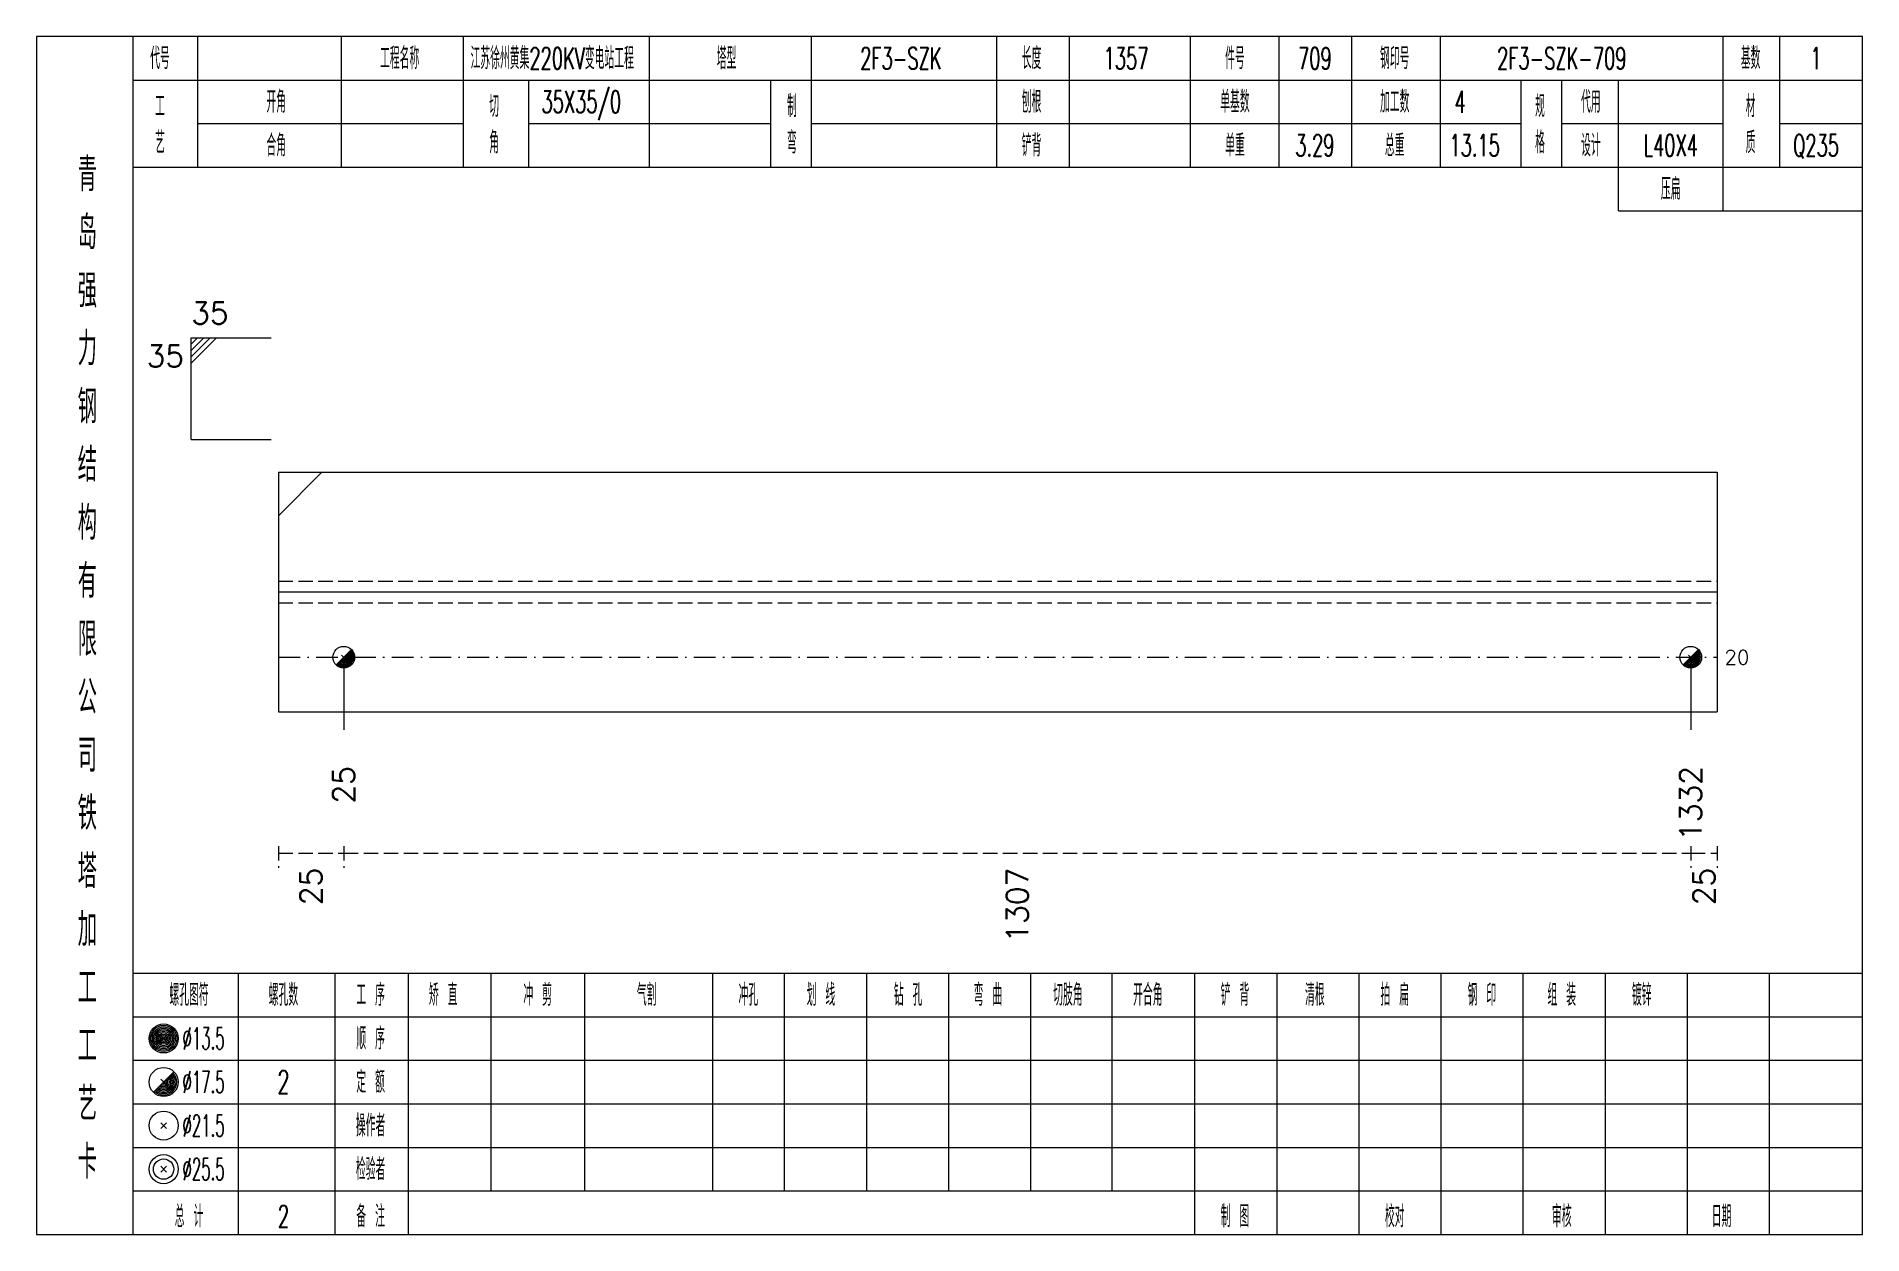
# Model space of a CAD drawing. Extents: x 0 to 4623, y -1159 to 4890.
# Drawn here: x 3736.8 to 3988.2, y 1800 to 1965 of the extents above; entities that cross this region are included whole.
import ezdxf
from ezdxf.enums import TextEntityAlignment as Align

# ---------------------------------------------------------------- set-up
doc = ezdxf.new("R2010")
doc.units = 0
doc.header["$MEASUREMENT"] = 0
doc.linetypes.add('一点画线', pattern=[5.2, 3, -1, 0.2, -1])
doc.linetypes.add('虚线', pattern=[2.75, 2, -0.75])
doc.layers.get('0').update_dxf_attribs({"linetype": 'CONTINUOUS', "lineweight": 25})
for name, color, linetype, lineweight in [('1', 7, 'CONTINUOUS', 25), ('4', 7, 'CONTINUOUS', 25), ('5', 7, 'CONTINUOUS', 25)]:
    doc.layers.add(name, color=color, linetype=linetype, lineweight=lineweight)
doc.styles.get("Standard").update_dxf_attribs({"font": 'simplex.shx', "width": 0.7, "height": 3, "bigfont": 'gbhzfs.shx'})

msp = doc.modelspace()

# ---------------------------------------------------------------- texts
at = {"color": 7, "linetype": 'Continuous', "lineweight": 13}
msp.add_text('35', height=3, dxfattribs=at).set_placement((3758.1, 1924.5), align=Align.BOTTOM_LEFT)
msp.add_text('35', height=3, dxfattribs=at).set_placement((3757.1, 1922.5), align=Align.TOP_RIGHT)
msp.add_text('20', height=2, dxfattribs=at).set_placement((3969.2, 1879.5), align=Align.MIDDLE_LEFT)
at = {"color": 8, "linetype": 'Continuous', "lineweight": 9}
for s, p in [('25', (3774.6, 1850.5)), ('1307', (3871.825, 1850.5)), ('25', (3966.375, 1850.5))]:
    msp.add_text(s, height=3, rotation=90, dxfattribs=at).set_placement(p, align=Align.MIDDLE_RIGHT)
at = {"layer": '1', "color": 7, "linetype": 'Continuous', "lineweight": 13}
for s, p in [('25', (3779.1, 1864.5)), ('1332', (3964.55, 1864.5))]:
    msp.add_text(s, height=3, rotation=90, dxfattribs=at).set_placement(p, align=Align.MIDDLE_RIGHT)
at = {"layer": '4', "color": 1, "linetype": 'Continuous', "lineweight": 13}
for s, height, width, p in [('代号', 3, 0.6, (3753.8, 1962)), ('工程名称', 3, 0.6, (3786.8, 1962)), ('江苏徐州黄集220KV变电站工程', 3, 0.6, (3807.8, 1962)), ('塔型', 3, 0.6, (3831.8, 1962)), ('2F3-SZK', 3, 0.6, (3855.8, 1962)), ('长度', 3, 0.6, (3873.8, 1962)), ('1357', 3, 0.6, (3886.8, 1962)), ('件号', 3, 0.6, (3901.8, 1962)), ('709', 3, 0.6, (3912.8, 1962)), ('钢印号', 3, 0.6, (3923.8, 1962)), ('2F3-SZK-709', 3, 0.6, (3946.8, 1962)), ('基数', 3, 0.6, (3972.8, 1962)), ('1', 3, 0.6, (3981.8, 1962)), ('工', 3, 0.6, (3753.8, 1955.4)), ('开角', 3, 0.6, (3769.8, 1956)), ('切', 3, 0.6, (3799.8, 1955.4)), ('35X35/0', 3, 0.6, (3811.8, 1956)), ('制', 3, 0.6, (3840.8, 1955.4)), ('刨根', 3, 0.6, (3873.8, 1956)), ('单基数', 3, 0.6, (3901.8, 1956)), ('加工数', 3, 0.6, (3923.8, 1956)), ('4', 3, 0.6, (3932.8, 1956)), ('规', 3, 0.6, (3943.8, 1955.4)), ('代用', 3, 0.6, (3950.8, 1956)), ('材', 3, 0.6, (3972.8, 1955.4)), ('艺', 3, 0.6, (3753.8, 1950.4)), ('合角', 3, 0.6, (3769.8, 1950)), ('角', 3, 0.6, (3799.8, 1950.4)), ('弯', 3, 0.6, (3840.8, 1950.4)), ('铲背', 3, 0.6, (3873.8, 1950)), ('单重', 3, 0.6, (3901.8, 1950)), ('3.29', 3, 0.6, (3912.8, 1950)), ('总重', 3, 0.6, (3923.8, 1950)), ('13.15', 3, 0.6, (3934.8, 1950)), ('格', 3, 0.6, (3943.8, 1950.4)), ('设计', 3, 0.6, (3950.8, 1950)), ('L40X4', 3, 0.6, (3961.8, 1950)), ('质', 3, 0.6, (3972.8, 1950.4)), ('Q235', 3, 0.6, (3981.8, 1950)), ('青', 4.6, 0.8, (3743.8, 1946)), ('压扁', 3, 0.6, (3961.8, 1944)), ('岛', 4.6, 0.8, (3743.8, 1938)), ('强', 4.6, 0.8, (3743.8, 1930)), ('力', 4.6, 0.8, (3743.8, 1922)), ('钢', 4.6, 0.8, (3743.8, 1914)), ('结', 4.6, 0.8, (3743.8, 1906)), ('构', 4.6, 0.8, (3743.8, 1898)), ('有', 4.6, 0.8, (3743.8, 1890)), ('限', 4.6, 0.8, (3743.8, 1882)), ('公', 4.6, 0.8, (3743.8, 1874)), ('司', 4.6, 0.8, (3743.8, 1866)), ('铁', 4.6, 0.8, (3743.8, 1858)), ('塔', 4.6, 0.8, (3743.8, 1850)), ('加', 4.6, 0.8, (3743.8, 1842)), ('工', 4.6, 0.8, (3743.8, 1834)), ('螺孔图符', 3, 0.6, (3757.8, 1833)), ('螺孔数', 3, 0.6, (3770.8, 1833)), ('工 序', 3, 0.6, (3782.8, 1833)), ('矫 直', 3, 0.6, (3792.8, 1833)), ('冲 剪', 3, 0.6, (3805.8, 1833)), ('气割', 3, 0.6, (3820.8, 1833)), ('冲孔', 3, 0.6, (3834.8, 1833)), ('划 线', 3, 0.6, (3844.8, 1833)), ('钻 孔', 3, 0.6, (3856.8, 1833)), ('弯 曲', 3, 0.6, (3867.8, 1833)), ('切肢角', 3, 0.6, (3878.8, 1833)), ('开合角', 3, 0.6, (3889.8, 1833)), ('铲 背', 3, 0.6, (3901.8, 1833)), ('清根', 3, 0.6, (3912.8, 1833)), ('拍 扁', 3, 0.6, (3923.8, 1833)), ('钢 印', 3, 0.6, (3935.8, 1833)), ('组 装', 3, 0.6, (3946.8, 1833)), ('镀锌', 3, 0.6, (3957.8, 1833)), ('工', 4.6, 0.8, (3743.8, 1826)), ('%%C13.5', 3, 0.5, (3759.8, 1827)), ('顺 序', 3, 0.6, (3782.8, 1827)), ('定 额', 3, 0.6, (3782.8, 1821)), ('艺', 4.6, 0.8, (3743.8, 1818)), ('%%C17.5', 3, 0.5, (3759.8, 1821)), ('2', 3.2, 0.6, (3770.8, 1821)), ('%%C21.5', 3, 0.5, (3759.8, 1815)), ('操作者', 3, 0.6, (3782.8, 1815)), ('卡', 4.6, 0.8, (3743.8, 1810)), ('%%C25.5', 3, 0.5, (3759.8, 1809)), ('检验者', 3, 0.6, (3782.8, 1809)), ('总 计', 3, 0.6, (3757.8, 1802.5)), ('2', 3, 0.6, (3770.8, 1802.5)), ('备 注', 3, 0.6, (3782.8, 1802.5)), ('制 图', 3, 0.6, (3901.8, 1802.5)), ('校对', 3, 0.6, (3923.8, 1802.5)), ('审核', 3, 0.6, (3946.8, 1802.5)), ('日期', 3, 0.6, (3968.8, 1802.5))]:
    msp.add_text(s, height=height, dxfattribs=dict(at, width=width)).set_placement(p, align=Align.MIDDLE_CENTER)

# ---------------------------------------------------------------- blocks, each defined once
blk = doc.blocks.new('孔17.5')
at = {"layer": '5', "color": 7, "linetype": 'Continuous', "lineweight": 13}
for p, q in [((-0.707, -0.707), (0.707, 0.707)), ((-0.2, 0.2), (0.2, -0.2))]:
    blk.add_line(p, q, dxfattribs=at)
blk.add_circle((0, 0), 1, dxfattribs=at)
for radius in [0.9, 0.8, 0.7, 0.6, 0.5, 0.4, 0.3, 0.2, 0.1]:
    blk.add_arc((0, 0), radius, 225, 45, dxfattribs=at)

# ---------------------------------------------------------------- linework, layer by layer
at = {"color": 7, "linetype": 'Continuous', "lineweight": 13}
for p, q in [((3758.1, 1923.5), (3769.1, 1923.5)), ((3758.1, 1909.5), (3758.1, 1923.5)), ((3758.975, 1923.5), (3758.1, 1922.625)), ((3759.85, 1923.5), (3758.1, 1921.75)), ((3760.725, 1923.5), (3758.1, 1920.875)), ((3761.6, 1923.5), (3758.1, 1920)), ((3758.1, 1909.5), (3769.1, 1909.5)), ((3770.1, 1899), (3776.1, 1905)), ((3779.1, 1879.5), (3779.1, 1869.5)), ((3964.55, 1879.5), (3964.55, 1869.5))]:
    msp.add_line(p, q, dxfattribs=at)
at = {"color": 7, "linetype": 'Continuous', "lineweight": 18}
for p, q in [((3770.1, 1905), (3770.1, 1872)), ((3770.1, 1905), (3968.2, 1905)), ((3968.2, 1905), (3968.2, 1872)), ((3770.1, 1888.5), (3968.2, 1888.5))]:
    msp.add_line(p, q, dxfattribs=at)
at = {"color": 1, "linetype": '虚线', "lineweight": 18}
for p, q in [((3770.1, 1890), (3968.2, 1890)), ((3770.1, 1887), (3968.2, 1887))]:
    msp.add_line(p, q, dxfattribs=at)
at = {"color": 3, "linetype": '一点画线', "lineweight": 13}
msp.add_line((3770.1, 1879.5), (3968.2, 1879.5), dxfattribs=at)
at = {"color": 8, "linetype": '虚线', "lineweight": 9}
for p, q in [((3770.1, 1853.5), (3770.1, 1850.5)), ((3779.1, 1853.5), (3779.1, 1850.5)), ((3779.1, 1853.5), (3779.1, 1850.5)), ((3964.55, 1853.5), (3964.55, 1850.5)), ((3964.55, 1853.5), (3964.55, 1850.5)), ((3968.2, 1853.5), (3968.2, 1850.5)), ((3770.1, 1852.5), (3779.1, 1852.5)), ((3779.1, 1852.5), (3964.55, 1852.5)), ((3964.55, 1852.5), (3968.2, 1852.5))]:
    msp.add_line(p, q, dxfattribs=at)
at = {"layer": '1', "color": 7, "linetype": 'Continuous', "lineweight": 18}
msp.add_line((3770.1, 1872), (3968.2, 1872), dxfattribs=at)
at = {"layer": '4', "color": 1, "linetype": 'Continuous', "lineweight": 18}
for p, q in [((3750.1, 1800), (3750.1, 1965)), ((3759, 1947), (3759, 1965)), ((3778.8, 1947), (3778.8, 1965)), ((3795.6, 1947), (3795.6, 1965)), ((3821.2, 1947), (3821.2, 1965)), ((3843.5, 1947), (3843.5, 1965)), ((3869, 1947), (3869, 1965)), ((3879, 1947), (3879, 1965)), ((3895.7, 1947), (3895.7, 1965)), ((3907.9, 1947), (3907.9, 1965)), ((3917.9, 1947), (3917.9, 1965)), ((3930.1, 1947), (3930.1, 1965)), ((3969, 1941), (3969, 1965)), ((3976.8, 1947), (3976.8, 1965)), ((3750.1, 1959), (3988.2, 1959)), ((3804.6, 1947), (3804.6, 1959)), ((3837.9, 1947), (3837.9, 1959)), ((3941.2, 1947), (3941.2, 1959)), ((3946.8, 1947), (3946.8, 1959)), ((3954.6, 1941), (3954.6, 1959)), ((3759, 1953), (3795.6, 1953)), ((3804.6, 1953), (3837.9, 1953)), ((3843.5, 1953), (3941.2, 1953)), ((3946.8, 1953), (3969, 1953)), ((3976.8, 1953), (3988.2, 1953)), ((3750.1, 1947), (3988.2, 1947)), ((3954.6, 1941), (3988.2, 1941)), ((3750.1, 1836), (3988.2, 1836)), ((3764.6, 1800), (3764.6, 1836)), ((3777.9, 1800), (3777.9, 1836)), ((3788, 1800), (3788, 1836)), ((3799.4, 1806), (3799.4, 1836)), ((3812.3, 1806), (3812.3, 1836)), ((3829.9, 1806), (3829.9, 1836)), ((3839.8, 1806), (3839.8, 1836)), ((3851.1, 1806), (3851.1, 1836)), ((3862.4, 1806), (3862.4, 1836)), ((3873.7, 1806), (3873.7, 1836)), ((3884.9, 1806), (3884.9, 1836)), ((3896.3, 1806), (3896.3, 1836)), ((3907.6, 1806), (3907.6, 1836)), ((3918.9, 1806), (3918.9, 1836)), ((3930.2, 1806), (3930.2, 1836)), ((3941.5, 1806), (3941.5, 1836)), ((3952.8, 1806), (3952.8, 1836)), ((3964.1, 1806), (3964.1, 1836)), ((3975.4, 1806), (3975.4, 1836)), ((3750.1, 1830), (3988.2, 1830)), ((3750.1, 1824), (3988.2, 1824)), ((3750.1, 1818), (3988.2, 1818)), ((3750.1, 1812), (3988.2, 1812)), ((3750.1, 1806), (3988.2, 1806)), ((3896.3, 1800), (3896.3, 1806)), ((3907.6, 1800), (3907.6, 1806)), ((3918.9, 1800), (3918.9, 1806)), ((3930.2, 1800), (3930.2, 1806)), ((3941.5, 1800), (3941.5, 1806)), ((3952.8, 1800), (3952.8, 1806)), ((3964.1, 1800), (3964.1, 1806)), ((3975.4, 1800), (3975.4, 1806))]:
    msp.add_line(p, q, dxfattribs=at)
at = {"layer": '4', "color": 7, "linetype": 'Continuous', "lineweight": 13}
for p, q in [((3754.1, 1826.8), (3754.5, 1827.2)), ((3754.5, 1826.8), (3754.1, 1827.2)), ((3752.886, 1819.586), (3755.714, 1822.414)), ((3753.9, 1821.4), (3754.7, 1820.6)), ((3753.9, 1814.6), (3754.7, 1815.4)), ((3753.9, 1815.4), (3754.7, 1814.6)), ((3753.9, 1808.6), (3754.7, 1809.4)), ((3753.9, 1809.4), (3754.7, 1808.6))]:
    msp.add_line(p, q, dxfattribs=at)
at = {"layer": '4', "color": 1, "linetype": 'Continuous', "lineweight": 18}
msp.add_lwpolyline([(3736.8, 1965), (3736.8, 1800), (3988.2, 1800), (3988.2, 1965)], close=True, dxfattribs=at)
at = {"layer": '4', "color": 7, "linetype": 'Continuous', "lineweight": 13}
for centre, radius in [((3754.3, 1827), 2), ((3754.3, 1827), 1.8), ((3754.3, 1827), 1.6), ((3754.3, 1827), 1.4), ((3754.3, 1827), 1.2), ((3754.3, 1827), 1), ((3754.3, 1827), 0.8), ((3754.3, 1827), 0.6), ((3754.3, 1827), 0.4), ((3754.3, 1827), 0.2), ((3754.3, 1821), 2), ((3754.3, 1815), 2), ((3754.3, 1809), 2), ((3754.3, 1809), 1.4)]:
    msp.add_circle(centre, radius, dxfattribs=at)
for radius in [1.8, 1.6, 1.4, 1.2, 1, 0.8, 0.6, 0.4, 0.2]:
    msp.add_arc((3754.3, 1821), radius, 225, 45, dxfattribs=at)

# ---------------------------------------------------------------- block references
at = {"layer": '1', "color": 7, "linetype": 'Continuous', "lineweight": 13, "xscale": 1.5, "yscale": 1.5, "zscale": 1.5}
for p in [(3779.1, 1879.5), (3964.55, 1879.5)]:
    msp.add_blockref('孔17.5', p, dxfattribs=at)

msp.set_redraw_order([(e.dxf.handle, doc.entitydb.next_handle()) for e in msp.query("TEXT MTEXT ATTDEF DIMENSION ARC_DIMENSION")])  # texts and dimensions are drawn at this point

doc.saveas('drawing.dxf')
